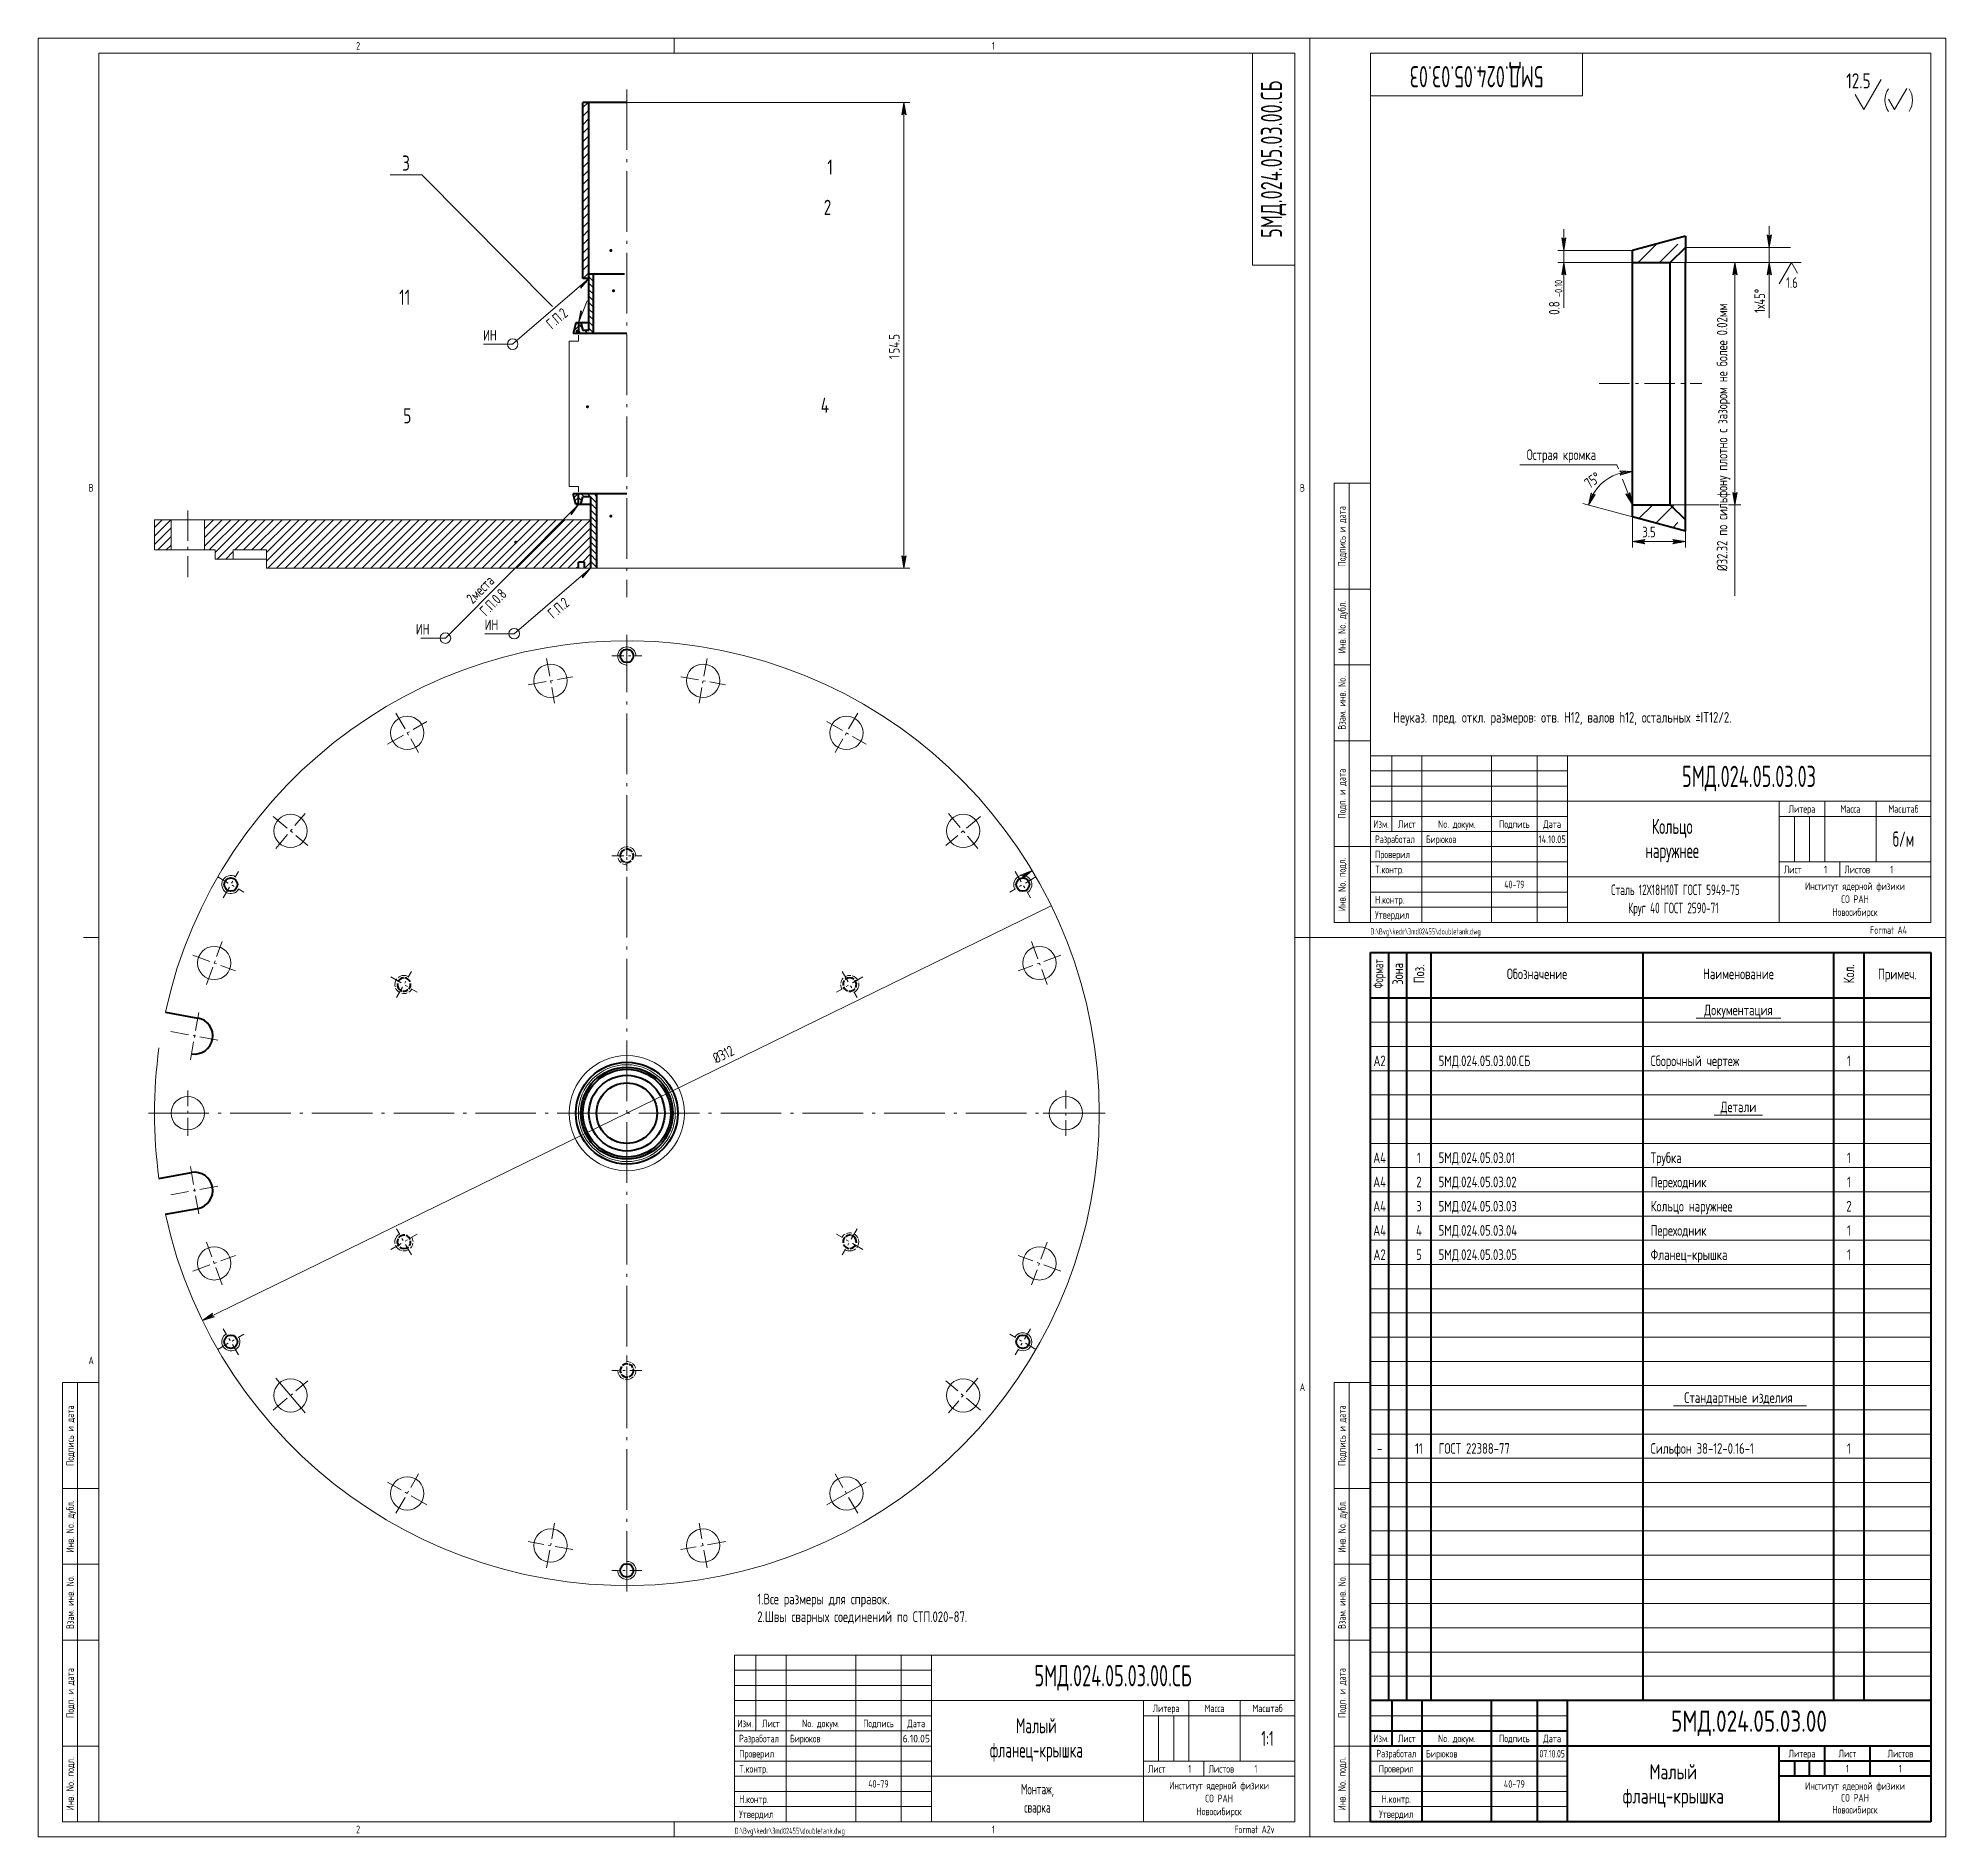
# Model space of a CAD drawing. Extents: x -414 to 4851, y -2165 to 1761.
# Drawn here: x 1534 to 2164, y 419 to 1013 of the extents above; entities that cross this region are included whole.
import ezdxf
from ezdxf.enums import TextEntityAlignment as Align

# ---------------------------------------------------------------- set-up
doc = ezdxf.new("R2010")
doc.units = 0
for name, pattern in [('S-P10', [15, 10, -2, 1, -2]), ('S-P20', [27, 20, -3, 1, -3]), ('S-P4', [7.8, 4, -1.5, 0.8, -1.5]), ('S-P6', [9.8, 6, -1.5, 0.8, -1.5])]:
    doc.linetypes.add(name, pattern=pattern)
for name, color, linetype, lineweight in [('1', 9, 'CONTINUOUS', 20), ('2', 2, 'CONTINUOUS', 50), ('DIM', 4, 'CONTINUOUS', 20), ('HATCH', 5, 'CONTINUOUS', 20), ('TR', 3, 'CONTINUOUS', 20)]:
    doc.layers.add(name, color=color, linetype=linetype, lineweight=lineweight)
doc.styles.add('SIMPLEX', font='simplex.shx', dxfattribs={"width": 0.7})
pattern_1 = [(45, (-325.5419752139903, 8.408928977733694), (-1.414213562373095, 1.414213562373095), [])]
pattern_2 = [(135, (-325.5419752139903, 8.408928977733694), (-1.060660171779821, -1.060660171779821), [])]
pattern_3 = [(45, (-325.5419752139903, 8.408928977733694), (-0.7071067811865475, 0.7071067811865476), [])]
pattern_4 = [(225, (8313.457868258884, -5262.210706992575), (3.535533905932737, -3.535533905932738), [])]

msp = doc.modelspace()

# ---------------------------------------------------------------- texts
at = {"layer": '2', "style": 'SIMPLEX', "width": 0.7}
for s, p in [('54.5', (1818.768032898578, 909.1331593096653)), ('1', (1818.768032898578, 907.2664926429987))]:
    msp.add_text(s, height=3.5, rotation=90, dxfattribs=at).set_placement(p)
at = {"layer": 'DIM', "style": 'SIMPLEX', "width": 0.7}
for s, height, p in [('2', 2.5, (1639.289635571172, 1009.443801531379)), ('1', 2.5, (1849.289635571172, 1009.443801531379)), ('5МД.024.05.03.00.СБ', 3.5, (1996.789635571172, 673.7560392018383)), ('5МД.024.05.03.01', 3.5, (1996.789635571172, 641.7560392018383)), ('5МД.024.05.03.02', 3.5, (1996.789635571172, 633.7560392018383)), ('5МД.024.05.03.03', 3.5, (1996.789635571172, 625.7560392018383)), ('5МД.024.05.03.04', 3.5, (1996.789635571172, 617.7560392018383)), ('5МД.024.05.03.05', 3.5, (1996.789635571172, 609.7560392018383)), ('ГОСТ 22388-77', 3.5, (1996.789635571172, 545.7560392018383)), ('2', 2.5, (1639.289635571172, 420.4438015313794)), ('1', 2.5, (1849.289635571172, 420.4438015313794))]:
    msp.add_text(s, height=height, dxfattribs=at).set_placement(p)
msp.add_text('12.5', height=5, dxfattribs=at).set_placement((2139.439635571171, 996.6438015313795), align=Align.RIGHT)
for s, height, p in [('3', 5, (1655.77309399157, 969.4897100649882)), ('1', 5, (1795.828869828969, 968.1599753836183)), ('2', 5, (1794.968034389875, 954.8663185662188)), ('11', 5, (1655.342676272022, 925.1894350875277)), ('5', 5, (1656.203511711117, 886.0503565612418)), ('4', 5, (1794.107198950781, 889.491154195358)), ('1', 3.5, (2132.289635571172, 673.7560392018383)), ('A4', 3.5, (1977.289635571172, 641.7560392018383)), ('1', 3.5, (1990.289635571172, 641.7560392018383)), ('1', 3.5, (2132.289635571172, 641.7560392018383)), ('A4', 3.5, (1977.289635571172, 633.7560392018383)), ('2', 3.5, (1990.289635571172, 633.7560392018383)), ('1', 3.5, (2132.289635571172, 633.7560392018383)), ('A4', 3.5, (1977.289635571172, 625.7560392018383)), ('3', 3.5, (1990.289635571172, 625.7560392018383)), ('2', 3.5, (2132.289635571172, 625.7560392018383)), ('A4', 3.5, (1977.289635571172, 617.7560392018383)), ('4', 3.5, (1990.289635571172, 617.7560392018383)), ('1', 3.5, (2132.289635571172, 617.7560392018383)), ('A2', 3.5, (1977.289635571172, 609.7560392018383)), ('5', 3.5, (1990.289635571172, 609.7560392018383)), ('1', 3.5, (2132.289635571172, 609.7560392018383)), ('11', 3.5, (1990.289635571172, 545.7560392018383)), ('1', 3.5, (2132.289635571172, 545.7560392018383)), ('-', 3.5, (1977.289635571172, 545.7560392018383))]:
    msp.add_text(s, height=height, dxfattribs=at).set_placement(p, align=Align.CENTER)
msp.add_text('-0.10', height=2.4745, rotation=90, dxfattribs=at).set_placement((2035.154900222638, 927.734651852963), align=Align.TOP_LEFT)
msp.add_text('1.6', height=3.5, rotation=359.9999999999973, dxfattribs=at).set_placement((2111.519821267983, 930.7564351862957))
for s, height, p in [('B', 2.5, (1551.789635571172, 864.7438015313794)), ('B', 2.5, (1951.789635571172, 864.7438015313794)), ('A', 2.5, (1551.789635571172, 576.5572461056754)), ('A', 2.5, (1951.789635571172, 567.7438015313794)), ('5МД.024.05.03.00', 7, (2099.289635571172, 456.7438015313794)), ('1', 2.5, (2131.789635571172, 441.7438015313794)), ('1', 2.5, (2149.289635571172, 441.7438015313794))]:
    msp.add_text(s, height=height, dxfattribs=at).set_placement(p, align=Align.MIDDLE)
for s, height, rotation, p in [('Подпись и дата', 2.5, 90, (1966.089635571172, 848.7438015313794)), ('Инв. No. дубл.', 2.5, 90, (1966.089635571172, 818.7438015313794)), ('Взам. инв. No.', 2.5, 90, (1966.089635571172, 793.7438015313794)), ('Подп. и дата', 2.5, 90, (1966.089635571172, 763.7438015313794)), ('Инв. No. подл.', 2.5, 90, (1966.089635571172, 733.7438015313794)), ('%%c312', 3.5, 26.02934444074997, (1761.317445654336, 676.0737489926353)), ('Подпись и дата', 2.5, 90, (1546.089635571172, 551.7438015313795)), ('Инв. No. дубл.', 2.5, 90, (1546.089635571172, 521.7438015313795)), ('Взам. инв. No.', 2.5, 90, (1546.089635571172, 496.7438015313795)), ('Подп. и дата', 2.5, 90, (1546.089635571172, 466.7438015313794)), ('Инв. No. подл.', 2.5, 90, (1546.089635571172, 436.7438015313794))]:
    msp.add_text(s, height=height, rotation=rotation, dxfattribs=at).set_placement(p, align=Align.CENTER)
at = {"layer": 'DIM', "style": 'SIMPLEX', "width": 0.542769230769266}
msp.add_text('07.10.05', height=2.5, dxfattribs=at).set_placement((2030.089635571171, 445.4438015313794), (2038.489635571172, 445.4438015313794), align=Align.FIT)
at = {"layer": 'DIM', "char_height": 3.5, "attachment_point": 5, "style": 'SIMPLEX'}
for s, insert, rotation in [('\\A1;1х45°', (2102.825825103218, 926.4981018529625), 90), ('\\A1;0.8', (2034.979900222638, 924.1179851862964), 90), ('\\fSimplex|b0|i0|c204|p2;%%c32.32 по сильфону плотно с зазором не более 0.02мм', (2090.887682953019, 881.429079322804), 90), ('\\A1;75°', (2047.640976989453, 867.2759179138639), 36.751389969833134)]:
    msp.add_mtext(s, dxfattribs=dict(at, insert=insert, rotation=rotation))
at = {"layer": 'DIM', "insert": (2066.245411210096, 850.1515808861109), "char_height": 3.5, "attachment_point": 5, "style": 'SIMPLEX'}
msp.add_mtext('\\A1;3.5', dxfattribs=at)
at = {"layer": 'TR', "style": 'SIMPLEX', "width": 0.7}
for s, height, rotation, p in [('Г.П.2', 3.5, 40.65848003241388, (1706.741427271389, 919.3541493437012)), ('2места', 3.5, 45.12471646040672, (1681.515628258599, 829.939926541018)), ('Г.П.0.8', 3.5, 45.12471646040672, (1685.767493898014, 825.7065309081527)), ('Г.П.2', 3.5, 40.65848003241388, (1707.241427271389, 823.7331859165868)), ('Подпись и дата', 2.5, 90, (1966.089635571171, 551.7438015313794)), ('Инв. No. дубл.', 2.5, 90, (1966.089635571171, 521.7438015313794)), ('Взам. инв. No.', 2.5, 90, (1966.089635571171, 496.7438015313794)), ('Подп. и дата', 2.5, 90, (1966.089635571171, 466.7438015313794)), ('Инв. No. подл.', 2.5, 90, (1966.089635571171, 436.7438015313794))]:
    msp.add_text(s, height=height, rotation=rotation, dxfattribs=at).set_placement(p, align=Align.CENTER)
for p in [(1685.735262138466, 913.3599297476426), (1663.528250677176, 816.2822398522298), (1686.235262138465, 817.7389663205281)]:
    msp.add_text('ИН', height=3.5, dxfattribs=at).set_placement(p, align=Align.RIGHT)
for s, height, p in [('Острая кромка', 3.5, (2025.870306329153, 873.9351494772218)), ('Сборочный чертеж', 3.5, (2066.789635571172, 673.7560392018383)), ('Трубка', 3.5, (2066.789635571172, 641.7560392018383)), ('Переходник', 3.5, (2066.789635571172, 633.7560392018383)), ('Кольцо наружнее', 3.5, (2066.789635571172, 625.7560392018383)), ('Переходник', 3.5, (2066.789635571172, 617.7560392018383)), ('Фланец-крышка', 3.5, (2066.789635571172, 609.7560392018383)), ('Сильфон 38-12-0.16-1', 3.5, (2066.789635571172, 545.7560392018383)), ('Бирюков', 2.5, (1992.589635571171, 445.4438015313794))]:
    msp.add_text(s, height=height, dxfattribs=at).set_placement(p)
at = {"layer": 'TR', "style": 'SIMPLEX'}
for s, height, width, p in [('Формат', 3.36, 0.6, (1977.289635571172, 704.2338015313794)), ('Зона', 3.5, 0.7, (1983.289635571172, 704.2338015313794)), ('Поз.', 3.5, 0.7, (1990.289635571172, 704.2338015313794)), ('Кол.', 3.5, 0.7, (2132.289635571172, 704.2338015313794))]:
    msp.add_text(s, height=height, rotation=90, dxfattribs=dict(at, width=width)).set_placement(p, align=Align.MIDDLE)
at = {"layer": 'TR', "style": 'SIMPLEX', "width": 0.7}
for s, height, p in [('Обозначение', 3.5, (2029.289635571172, 704.2338015313794)), ('Наименование', 3.5, (2095.789635571172, 704.2338015313794)), ('Примеч.', 3.5, (2148.289635571172, 703.7035557846875)), ('Литера', 2.5, (2116.789635571172, 446.3970228802777)), ('Лист', 2.5, (2131.789635571172, 446.7438015313794)), ('Листов', 2.5, (2149.289635571172, 446.7438015313794))]:
    msp.add_text(s, height=height, dxfattribs=at).set_placement(p, align=Align.MIDDLE)
at = {"layer": 'TR', "style": 'SIMPLEX'}
for s, height, width, p in [('Документация', 3.5, 0.7, (2095.789635571172, 690.5560392018383)), ('А2', 3.5, 0.7, (1977.289635571172, 673.7560392018383)), ('Детали', 3.5, 0.7, (2095.789635571172, 658.5560392018383)), ('Стандартные изделия', 3.5, 0.7, (2095.789635571172, 562.5560392018383)), ('Изм.', 2.5, 0.7, (1977.789635571172, 450.4938015313794)), ('Разработал', 2.5, 0.6, (1982.789635571172, 445.4938015313794)), ('Лист', 2.5, 0.7, (1986.289635571172, 450.4938015313794)), ('No. докум.', 2.5, 0.7, (2002.789635571172, 450.4938015313794)), ('Подпись', 2.5, 0.7, (2021.789635571172, 450.4938015313794)), ('Дата', 2.5, 0.7, (2034.289635571172, 450.4938015313794)), ('Проверил', 2.5, 0.7, (1982.789635571172, 440.4938015313794)), ('Малый', 5, 0.7, (2074.289635571172, 438.2438015313794)), ('40-79', 2.5, 0.7, (2021.789635571172, 435.4438015313794)), ('фланц-крышка', 5, 0.7, (2074.289635571172, 430.2438015313794)), ('Институт ядерной физики', 2.5, 0.7, (2134.308428198719, 434.8072280561032)), ('Н.контр.', 2.5, 0.7, (1982.789635571172, 430.4938015313794)), ('Новосибирск', 2.5, 0.7, (2134.308428198719, 426.9500851989606)), ('СО РАН', 2.5, 0.7, (2134.308428198719, 430.8786566275319)), ('Утвердил', 2.5, 0.7, (1982.789635571172, 425.4938015313794))]:
    msp.add_text(s, height=height, dxfattribs=dict(at, width=width)).set_placement(p, align=Align.CENTER)
at = {"layer": 'TR', "char_height": 3.5, "width": 170, "attachment_point": 7, "style": 'SIMPLEX'}
for s, insert in [('\\A1;Неуказ. пред. откл. размеров: отв. H12, валов h12, остальных ±IT12/2.', (1981.789635571172, 786.2438015313794)), ('\\A1;1.Все размеры для справок.\\P2.Швы сварных соединений по СТП.020-87.', (1771.789635571172, 489.2438015313795))]:
    msp.add_mtext(s, dxfattribs=dict(at, insert=insert))

# ---------------------------------------------------------------- blocks, each defined once
blk = doc.blocks.new('LEADR')
at = {"layer": 'DIM'}
for p, q in [((-1.170416226631389, 0.2000000000000028), (0, 0)), ((-0.9997944300187243, -0.0002412563466975826), (-1.170416226631389, 0.2000000000000028)), ((0, 0), (-1.170416226631389, -0.1999999999999886)), ((-0.4381870021173455, 0.07487712356459042), (-1.063684681848329, 0.07474016190496968)), ((0, 0), (-1, 0)), ((-1.170416226631389, -0.1999999999999886), (-0.9997944300187243, -0.0002412563466975826)), ((-0.4396274744967172, -0.07512327059271229), (-1.063870801763059, -0.07525989858129378))]:
    blk.add_line(p, q, dxfattribs=at)
blk = doc.blocks.new('SVLEADR')
at = {"layer": 'DIM'}
for p, q in [((-1.170621796612664, -0.199758743653291), (-1, 0)), ((0, 0), (-1.170621796612664, -0.199758743653291)), ((-0.3755462257252447, -0.07510924514504325), (-1.064076371744335, -0.0750186422345962))]:
    blk.add_line(p, q, dxfattribs=at)
blk = doc.blocks.new('SHTAMP1')
at = {"layer": 'DIM', "color": 2}
for p, q in [((-185, 55), (0, 55)), ((-185, 55), (-185, 0)), ((-178, 55), (-178, 29.99999999999999)), ((-168, 55), (-168, 0)), ((-145, 55), (-145, 0)), ((-130, 55), (-130, 0)), ((-120, 55), (-120, 0)), ((-120, 40), (0, 40)), ((-49.99999999999997, 40), (-50, 0)), ((-34.99999999999997, 40), (-34.99999999999997, 20)), ((-17.99999999999997, 40), (-17.99999999999997, 20.00000000000001)), ((-185, 35), (-120, 35)), ((-49.99999999999997, 35), (0, 35)), ((-185, 30), (-120, 30)), ((-50, 20), (0, 20)), ((-29.99999999999994, 20.00000000000001), (-29.99999999999997, 15)), ((-120, 15), (0, 15))]:
    blk.add_line(p, q, dxfattribs=at)
at = {"layer": 'DIM'}
for p, q in [((-185, 50), (-120, 50)), ((-185, 45), (-120, 45)), ((-185, 40), (-120, 40)), ((-44.99999999999997, 35), (-44.99999999999997, 20)), ((-39.99999999999997, 35), (-39.99999999999997, 20)), ((-185, 25), (-120, 25)), ((-185, 20), (-120, 20)), ((-185, 15), (-120, 15)), ((-185, 10), (-120, 10)), ((-185, 5), (-120, 5))]:
    blk.add_line(p, q, dxfattribs=at)
at = {"layer": 'DIM', "style": 'SIMPLEX', "width": 0.6}
blk.add_text('1', height=2.5, dxfattribs=at).set_placement((-35.17607202795625, 16.2))
at = {"layer": 'DIM', "style": 'SIMPLEX', "width": 0.6, "flags": 8}
blk.add_attdef('ОБОЗНАЧЕНИЕ2', text='', height=7, dxfattribs=at).set_placement((-117, 60), align=Align.MIDDLE)
at = {"layer": 'DIM', "style": 'SIMPLEX', "width": 0.6}
for tag, height, p in [('ОБОЗНАЧЕНИЕ', 7, (-60, 47.5)), ('МАСШТАБ', 5, (-9, 27.5))]:
    blk.add_attdef(tag, text='', height=height, dxfattribs=at).set_placement(p, align=Align.MIDDLE)
at = {"layer": 'DIM', "style": 'SIMPLEX', "width": 0.9108433734939759}
blk.add_attdef('ДАТА', text='', height=2.5, dxfattribs=at).set_placement((-129.5, 26.2), (-120.5, 26.2), align=Align.FIT)
at = {"layer": 'DIM', "style": 'SIMPLEX', "width": 0.6}
blk.add_attdef('ТЕЛЕФОН', text='', height=2.5, dxfattribs=at).set_placement((-137.5, 12.5), align=Align.MIDDLE_CENTER)
for tag, p in [('ЛИСТОВ', (-13.325, 16.2)), ('FORMAT', (-20, -3.8))]:
    blk.add_attdef(tag, p, '', height=2.5, dxfattribs=at)
at = {"layer": 'TR', "style": 'SIMPLEX', "width": 0.7}
for s, p in [('Литера', (-42.49999999999997, 36.2)), ('Масса', (-26.49999999999997, 36.2)), ('Масштаб', (-9, 36.2)), ('Изм.', (-181.5, 31.2)), ('Лист', (-173, 31.2)), ('No. докум.', (-156.5, 31.2)), ('Подпись', (-137.5, 31.2)), ('Дата', (-125, 31.2)), ('Институт ядерной физики', (-25, 10.70243239950646)), ('СО РАН', (-25, 6.416718113792172)), ('Новосибирск', (-25, 2.131003828077887))]:
    blk.add_text(s, height=2.5, dxfattribs=at).set_placement(p, align=Align.CENTER)
at = {"layer": 'TR', "style": 'SIMPLEX'}
for s, width, p in [('Разработал', 0.6, (-183.5, 26.2)), ('Проверил', 0.7, (-183.5, 21.2)), ('T.контр.', 0.7, (-183.5, 16.2)), ('Лист', 0.7, (-48.5, 16.2)), ('Листов', 0.7, (-28.49999999999997, 16.2)), ('Н.контр.', 0.7, (-183.5, 6.200000000000001)), ('Утвердил', 0.7, (-183.5, 1.200000000000001))]:
    blk.add_text(s, height=2.5, dxfattribs=dict(at, width=width)).set_placement(p)
at = {"layer": 'TR', "style": 'SIMPLEX', "width": 0.6}
for tag, height, p in [('НАИМЕНОВАНИЕ', 5, (-85.34568711718521, 29.20002082529924)), ('НАИМЕНОВАНИЕ2', 5, (-85.34568711718521, 21.20002082529924)), ('СОРТАМЕНТ', 3.5, (-85, 3)), ('МАТЕРИАЛ', 3.5, (-85, 9))]:
    blk.add_attdef(tag, text='', height=height, dxfattribs=at).set_placement(p, align=Align.CENTER)
for tag, p, height in [('РАЗРАБОТАЛ', (-166.7, 26.2), 2.5), ('ПРОВЕРИЛ', (-166.7, 21.2), 2.5), ('НОРМОКОНТРОЛЬ', (-166.7, 6.199999999999998), 2.5), ('УТВЕРДИЛ', (-166.7, 1.199999999999999), 2.5), ('ФАЙЛ', (-185, -4), 2)]:
    blk.add_attdef(tag, p, '', height=height, dxfattribs=at)

# ---------------------------------------------------------------- hatches: boundary and pattern name
at = {"layer": 'HATCH'}
h = msp.add_hatch(dxfattribs=at)
h.set_pattern_fill('U', color=256, scale=2, angle=45, style=0, pattern_type=0)
h.set_pattern_definition(pattern_1)
h.paths.add_polyline_path([(1714.197766642065, 933.8488369945867), (1716.197766642066, 933.8488369945868), (1716.197766642066, 992.034538626965), (1714.197766642066, 992.034538626965)])
h = msp.add_hatch(dxfattribs=at)
h.set_pattern_fill('U', color=256, scale=5, angle=225, style=0, pattern_type=0)
h.set_pattern_definition(pattern_4)
h.paths.add_polyline_path([(2060.766207469486, 943.1564351862962), (2060.766207469486, 939.1564351862976), (2075.766207469486, 939.1564351862976), (2075.766207469486, 947.1756730727602)])
h = msp.add_hatch(dxfattribs=at)
h.set_pattern_fill('U', color=256, scale=1.5, angle=135, style=0, pattern_type=0)
h.set_pattern_definition(pattern_2)
h.paths.add_polyline_path([(1716.197766642065, 916.7278735674722), (1714.167639623143, 916.7278735674723), (1713.497766642065, 919.2278735674723), (1712.697766642065, 919.2278735674724), (1712.697766642066, 915.7278735674723), (1717.697766642065, 915.7278735674723), (1717.697766642065, 935.3488369945867), (1716.197766642065, 935.3488369945867)])
h = msp.add_hatch(dxfattribs=at)
h.set_pattern_fill('U', color=256, angle=45, style=0, pattern_type=0)
h.set_pattern_definition(pattern_3)
h.paths.add_polyline_path([(1712.697766642065, 919.2278735674723), (1711.897766642065, 919.2278735674723), (1710.959944468557, 915.7278735674723), (1712.697766642065, 915.7278735674723)])
h = msp.add_hatch(dxfattribs=at)
h.set_pattern_fill('U', color=256, angle=45, style=0, pattern_type=0)
h.set_pattern_definition(pattern_3)
h.paths.add_polyline_path([(1712.697766642066, 862.7278735674722), (1710.959944468557, 862.7278735674724), (1711.897766642065, 859.2278735674724), (1712.697766642065, 859.2278735674723)])
h = msp.add_hatch(dxfattribs=at)
h.set_pattern_fill('U', color=256, scale=1.5, angle=135, style=0, pattern_type=0)
h.set_pattern_definition(pattern_2)
h.paths.add_polyline_path([(1718.697766642065, 861.7278735674723), (1718.697766642065, 862.7278735674723), (1712.697766642066, 862.7278735674723), (1712.697766642065, 859.2278735674723), (1713.497766642065, 859.2278735674723), (1714.167639623143, 861.7278735674723), (1716.697766642065, 861.7278735674723), (1716.697766642065, 838.2278735674721), (1718.697766642065, 838.2278735674722)])
h = msp.add_hatch(dxfattribs=at)
h.set_pattern_fill('U', color=256, scale=5, angle=225, style=0, pattern_type=0)
h.set_pattern_definition(pattern_4)
h.paths.add_polyline_path([(2060.766207469486, 859.1564351862951), (2060.766207469486, 855.1564351862967), (2075.766207469486, 851.1371972998281), (2075.766207469486, 859.1564351862953)])
h = msp.add_hatch(dxfattribs=at)
h.set_pattern_fill('U', color=256, scale=2, angle=45, style=0, pattern_type=0)
h.set_pattern_definition(pattern_1)
h.paths.add_polyline_path([(1572.697766642065, 844.2278735674721), (1578.197766642065, 844.2278735674722), (1578.197766642065, 854.2278735674722), (1572.697766642065, 854.2278735674722)])
h = msp.add_hatch(dxfattribs=at)
h.set_pattern_fill('U', color=256, scale=2, angle=45, style=0, pattern_type=0)
h.set_pattern_definition(pattern_1)
h.paths.add_polyline_path([(1712.697766642065, 838.2278735674722), (1712.697766642065, 840.2278735674722), (1714.697766642065, 840.2278735674722), (1714.697766642065, 838.2278735674722), (1716.697766642065, 838.2278735674722), (1716.697766642065, 854.2278735674723), (1589.197766642065, 854.2278735674722), (1589.197766642065, 844.2278735674721), (1592.697766642065, 844.2278735674722), (1592.697766642065, 841.2278735674722), (1598.697766642065, 841.2278735674722), (1598.697766642065, 844.2278735674722), (1609.697766642065, 844.2278735674722), (1609.697766642065, 838.2278735674722)])

# ---------------------------------------------------------------- linework, layer by layer
at = {"layer": '1', "linetype": 'S-P20'}
for p, q in [((1728.697766642066, 996.3312713247502), (1728.697766642066, 828.6524357498859)), ((1728.697766642066, 500.2278735674722), (1728.697766642066, 816.2278735674722)), ((1570.697766642066, 658.2278735674722), (1886.697766642066, 658.2278735674722))]:
    msp.add_line(p, q, dxfattribs=at)
at = {"layer": '1'}
for p, q in [((1712.697766642065, 915.1141962620601), (1712.697766642065, 913.2278735674722)), ((1709.697766642065, 865.2278735674723), (1709.697766642065, 913.2278735674723)), ((1712.697766642065, 913.2278735674722), (1709.697766642065, 913.2278735674723)), ((1712.697766642066, 865.2278735674723), (1709.697766642065, 865.2278735674723)), ((1712.697766642066, 863.4183813333319), (1712.697766642066, 865.2278735674724)), ((1716.697766642065, 854.2278735674723), (1572.697766642065, 854.2278735674722)), ((1572.697766642065, 854.2278735674722), (1572.697766642065, 844.2278735674722)), ((1578.197766642065, 854.2278735674722), (1578.197766642065, 844.2278735674722)), ((1589.197766642065, 844.2278735674722), (1589.197766642065, 854.2278735674722)), ((1592.697766642065, 844.2278735674722), (1572.697766642065, 844.2278735674722)), ((1592.697766642065, 844.2278735674722), (1592.697766642065, 841.2278735674722)), ((1598.697766642065, 844.2278735674722), (1598.697766642065, 841.2278735674722)), ((1609.697766642065, 844.2278735674722), (1598.697766642065, 844.2278735674722)), ((1609.697766642065, 844.2278735674722), (1609.697766642065, 838.2278735674722)), ((1592.697766642065, 843.2278735674722), (1592.697766642065, 841.2278735674722)), ((1609.697766642065, 841.2278735674722), (1592.697766642065, 841.2278735674722)), ((1609.697766642065, 841.2278735674722), (1592.697766642065, 841.2278735674722)), ((1728.697766642066, 838.2278735674722), (1609.697766642065, 838.2278735674722)), ((1974.289635571172, 688.2560392018383), (2159.289635571172, 688.2560392018383)), ((1974.289635571172, 680.2560392018383), (2159.289635571172, 680.2560392018383)), ((1974.289635571172, 672.2560392018383), (2159.289635571172, 672.2560392018383)), ((1974.289635571172, 664.2560392018383), (2159.289635571172, 664.2560392018383)), ((1974.289635571172, 656.2560392018383), (2159.289635571172, 656.2560392018383)), ((1974.289635571172, 648.2560392018383), (2159.289635571172, 648.2560392018383)), ((1974.289635571172, 640.2560392018383), (2159.289635571172, 640.2560392018383)), ((1974.289635571172, 632.2560392018383), (2159.289635571172, 632.2560392018383)), ((1974.289635571172, 624.2560392018383), (2159.289635571172, 624.2560392018383)), ((1974.289635571172, 616.2560392018383), (2159.289635571172, 616.2560392018383)), ((1974.289635571172, 608.2560392018383), (2159.289635571172, 608.2560392018383)), ((1974.289635571172, 600.2560392018383), (2159.289635571172, 600.2560392018383)), ((1974.289635571172, 592.2560392018383), (2159.289635571172, 592.2560392018383)), ((1974.289635571172, 584.2560392018383), (2159.289635571172, 584.2560392018383)), ((1974.289635571172, 576.2560392018383), (2159.289635571172, 576.2560392018383)), ((1622.442229462463, 559.2783368395317), (1612.800415317165, 570.7690034863163)), ((1974.289635571172, 568.2560392018383), (2159.289635571172, 568.2560392018383)), ((1974.289635571172, 560.2560392018383), (2159.289635571172, 560.2560392018383)), ((1974.289635571172, 552.2560392018383), (2159.289635571172, 552.2560392018383)), ((1974.289635571172, 544.2560392018383), (2159.289635571172, 544.2560392018383)), ((1807.692957170449, 536.4041900187285), (1794.702576113682, 528.9041900187285)), ((1974.289635571172, 536.2560392018383), (2159.289635571172, 536.2560392018383)), ((1974.289635571172, 528.2560392018383), (2159.289635571172, 528.2560392018383)), ((1974.289635571172, 520.2560392018383), (2159.289635571172, 520.2560392018383)), ((1974.289635571172, 512.2560392018383), (2159.289635571172, 512.2560392018383)), ((1974.289635571172, 504.2560392018384), (2159.289635571172, 504.2560392018384)), ((1974.289635571172, 496.2560392018383), (2159.289635571172, 496.2560392018383)), ((1974.289635571172, 488.2560392018383), (2159.289635571172, 488.2560392018383)), ((1974.289635571172, 480.2560392018383), (2159.289635571172, 480.2560392018383)), ((1974.289635571172, 472.2560392018383), (2159.289635571172, 472.2560392018383)), ((2039.289635571172, 459.2438015313794), (1974.289635571172, 459.2438015313794)), ((2039.289635571172, 444.2438015313794), (1974.289635571172, 444.2438015313794)), ((1974.289635571172, 439.2438015313794), (2039.289635571172, 439.2438015313794)), ((2039.289635571172, 434.2438015313794), (1974.289635571172, 434.2438015313794)), ((1974.289635571172, 429.2438015313794), (2039.289635571172, 429.2438015313794))]:
    msp.add_line(p, q, dxfattribs=at)
at = {"layer": '1', "linetype": 'S-P10'}
for p, q in [((2049.823836270677, 899.1564351862953), (2083.654009310922, 899.1564351862953)), ((1583.697766642065, 857.2278735674722), (1583.697766642065, 835.2278735674722))]:
    msp.add_line(p, q, dxfattribs=at)
at = {"layer": '1', "linetype": 'S-P6'}
for p, q in [((1702.216419547859, 808.4110559018343), (1704.821142212863, 793.6389396066513)), ((1755.179113736273, 808.4110559018341), (1752.574391071268, 793.6389396066511)), ((1696.132722732769, 799.7226364217406), (1710.904839027952, 802.3273590867445)), ((1746.490694256179, 802.3273590867443), (1761.262810551362, 799.7226364217404)), ((1649.702576113682, 780.0515571162159), (1662.692957170449, 787.5515571162159)), ((1652.447766642066, 790.2967476445995), (1659.947766642066, 777.3063665878328)), ((1794.702576113683, 787.5515571162157), (1807.692957170449, 780.0515571162157)), ((1804.947766642066, 790.2967476445992), (1797.447766642066, 777.3063665878326)), ((1611.875989066421, 756.2529840446698), (1623.366655713206, 746.6111698993717)), ((1612.800415317165, 745.6867436486283), (1622.442229462463, 757.177410295413)), ((1845.51954421771, 756.2529840446696), (1834.028877570925, 746.6111698993716)), ((1834.953303821668, 757.1774102954128), (1844.595117966967, 745.6867436486282)), ((1589.877185553167, 700.7730996938002), (1595.007487703052, 714.8684890055888)), ((1862.38804558108, 714.8684890055886), (1867.518347730965, 700.7730996937998)), ((1585.394641972214, 710.385945424637), (1599.490031284003, 705.2556432747521)), ((1872.000891311917, 710.3859454246369), (1857.905502000128, 705.2556432747517)), ((1584.554084526252, 675.8749458153251), (1587.369115840081, 691.6253616416504)), ((1578.086392270004, 685.1576693854026), (1593.836808096329, 682.342638071573)), ((1583.697766642066, 650.7278735674722), (1583.697766642066, 665.7278735674722)), ((1873.697766642066, 665.7278735674722), (1873.697766642066, 650.7278735674722)), ((1881.197766642066, 658.2278735674722), (1866.197766642066, 658.2278735674722)), ((1584.554084526252, 640.5808013196194), (1587.369115840081, 624.8303854932941)), ((1578.086392270004, 631.2980777495418), (1593.836808096329, 634.1131090633716)), ((1585.394641972214, 606.0698017103077), (1599.490031284003, 611.2001038601927)), ((1595.007487703051, 601.5872581293559), (1589.877185553166, 615.6826474411446)), ((1872.000891311917, 606.0698017103076), (1857.905502000128, 611.2001038601926)), ((1867.518347730964, 615.6826474411445), (1862.38804558108, 601.5872581293559)), ((1611.875989066421, 560.2027630902749), (1623.366655713206, 569.8445772355728)), ((1845.51954421771, 560.2027630902749), (1834.028877570925, 569.844577235573)), ((1844.595117966966, 570.7690034863164), (1834.953303821668, 559.2783368395317)), ((1662.692957170449, 528.9041900187287), (1649.702576113682, 536.4041900187287)), ((1652.447766642065, 526.1589994903452), (1659.947766642065, 539.1493805471118)), ((1804.947766642066, 526.158999490345), (1797.447766642066, 539.1493805471116)), ((1710.904839027952, 514.1283880482001), (1696.132722732769, 516.733110713204)), ((1702.216419547859, 508.0446912331101), (1704.821142212863, 522.8168075282933)), ((1761.262810551362, 516.733110713204), (1746.490694256179, 514.1283880482001)), ((1755.179113736273, 508.0446912331101), (1752.574391071269, 522.8168075282933))]:
    msp.add_line(p, q, dxfattribs=at)
at = {"layer": '1', "linetype": 'S-P4'}
for p, q in [((1723.697766642066, 809.2278735674722), (1733.697766642066, 809.2278735674722)), ((1728.697766642066, 748.2278735674722), (1728.697766642066, 738.2278735674722)), ((1595.427930670615, 729.39774654855), (1600.427930670615, 738.0580005863944)), ((1723.697766642066, 743.2278735674722), (1733.697766642066, 743.2278735674722)), ((1856.967602613516, 738.0580005863942), (1861.967602613516, 729.39774654855)), ((1593.597803651693, 736.2278735674722), (1602.258057689537, 731.2278735674722)), ((1863.797729632438, 736.227873567472), (1855.137475594594, 731.2278735674722)), ((1650.755480301466, 703.2278735674722), (1659.415734339311, 698.2278735674722)), ((1652.585607320388, 696.39774654855), (1657.585607320388, 705.0580005863944)), ((1806.640052982665, 703.2278735674722), (1797.97979894482, 698.2278735674722)), ((1799.809925963743, 705.0580005863944), (1804.809925963743, 696.39774654855)), ((1650.755480301466, 613.2278735674724), (1659.415734339311, 618.2278735674724)), ((1657.585607320388, 611.3977465485502), (1652.585607320388, 620.0580005863947)), ((1806.640052982665, 613.2278735674724), (1797.97979894482, 618.2278735674724)), ((1804.809925963743, 620.0580005863947), (1799.809925963743, 611.3977465485502)), ((1600.427930670615, 578.39774654855), (1595.427930670615, 587.0580005863944)), ((1861.967602613516, 587.0580005863942), (1856.967602613516, 578.3977465485498)), ((1593.597803651693, 580.2278735674722), (1602.258057689538, 585.2278735674722)), ((1863.797729632438, 580.227873567472), (1855.137475594594, 585.227873567472)), ((1728.697766642066, 568.2278735674724), (1728.697766642066, 578.2278735674724)), ((1733.697766642066, 573.2278735674724), (1723.697766642066, 573.2278735674724)), ((1733.697766642066, 507.2278735674722), (1723.697766642066, 507.2278735674722))]:
    msp.add_line(p, q, dxfattribs=at)
at = {"layer": '1'}
for centre, radius in [((1703.518780880361, 801.0249977542426), 5.5), ((1753.876752403771, 801.0249977542423), 5.5), ((1656.197766642066, 783.8015571162161), 5.5), ((1801.197766642066, 783.8015571162157), 5.5), ((1617.621322389814, 751.4320769720207), 5.5), ((1839.774210894317, 751.4320769720204), 5.5), ((1592.442336628109, 707.8207943496946), 5.5), ((1864.953196656023, 707.8207943496946), 5.5), ((1728.697766642066, 658.2278735674722), 19), ((1728.697766642066, 658.2278735674722), 16), ((1583.697766642065, 658.2278735674722), 5.5), ((1873.697766642066, 658.2278735674722), 5.5), ((1592.442336628108, 608.6349527852502), 5.5), ((1864.953196656022, 608.6349527852502), 5.5), ((1617.621322389813, 565.0236701629241), 5.5), ((1839.774210894317, 565.0236701629238), 5.5), ((1656.197766642066, 532.6541900187285), 5.5), ((1801.197766642066, 532.6541900187285), 5.5), ((1703.518780880361, 515.430749380702), 5.5), ((1753.876752403771, 515.430749380702), 5.5)]:
    msp.add_circle(centre, radius, dxfattribs=at)
for centre, radius, start, end in [((1728.697766642065, 658.2278735674722), 156, 192.3419999555776, 167.6580000444225), ((1728.697766642066, 809.2278735674722), 3, 0, 270), ((1728.697766642066, 743.2278735674722), 3, 142.8043689947154, 180.9278801793598), ((1728.697766642066, 743.2278735674722), 3, 80.97402290442209, 135.2108848071009), ((1728.697766642066, 743.2278735674722), 3, 0, 69.70014010616559), ((1728.697766642066, 743.2278735674722), 3, 195.648671453122, 231.9217792960792), ((1728.697766642066, 743.2278735674722), 3, 242.4718516613989, 270), ((1597.927930670615, 733.7278735674721), 3, 59.99999999999999, 329.9999999999999), ((1859.467602613516, 733.7278735674722), 3, 299.9999999999999, 210), ((1655.085607320388, 700.7278735674723), 3, 140.9740229044221, 195.2108848071009), ((1655.085607320388, 700.7278735674723), 3, 202.8043689947153, 240.9278801793598), ((1655.085607320388, 700.7278735674723), 3, 59.99999999999999, 129.7001401061656), ((1802.309925963743, 700.7278735674722), 3, 182.4718516613989, 210), ((1802.309925963743, 700.7278735674722), 3, 135.648671453122, 171.9217792960792), ((1802.309925963743, 700.7278735674722), 3, 82.8043689947153, 120.9278801793597), ((1802.309925963743, 700.7278735674722), 3, 20.97402290442204, 75.21088480710084), ((1802.309925963743, 700.7278735674722), 3, 299.9999999999999, 9.700140106165543), ((1655.085607320388, 700.7278735674723), 3, 255.648671453122, 291.9217792960792), ((1655.085607320388, 700.7278735674723), 3, 302.4718516613989, 329.9999999999999), ((1728.697766642065, 658.2278735674722), 156, 172.0664550523665, 187.9335449476335), ((1655.085607320388, 615.7278735674727), 3, 120, 189.7001401061655), ((1802.309925963743, 615.7278735674727), 3, 122.4718516613989, 150), ((1802.309925963743, 615.7278735674727), 3, 75.648671453122, 111.9217792960792), ((1802.309925963743, 615.7278735674727), 3, 22.80436899471535, 60.92788017935974), ((1655.085607320388, 615.7278735674727), 3, 200.9740229044221, 255.2108848071009), ((1655.085607320388, 615.7278735674727), 3, 262.8043689947153, 300.9278801793597), ((1655.085607320388, 615.7278735674727), 3, 315.648671453122, 351.9217792960792), ((1655.085607320388, 615.7278735674727), 3, 2.471851661398906, 29.99999999999996), ((1802.309925963743, 615.7278735674727), 3, 240, 309.7001401061656), ((1802.309925963743, 615.7278735674727), 3, 320.9740229044221, 15.21088480710087), ((1597.927930670615, 582.7278735674723), 3, 120, 29.99999999999996), ((1859.467602613516, 582.7278735674719), 3, 240, 150), ((1728.697766642066, 573.2278735674724), 3, 62.47185166139894, 90), ((1728.697766642066, 573.2278735674724), 3, 15.64867145312203, 51.92177929607922), ((1728.697766642066, 573.2278735674724), 3, 180, 249.7001401061656), ((1728.697766642066, 573.2278735674724), 3, 260.9740229044221, 315.2108848071009), ((1728.697766642066, 573.2278735674724), 3, 322.8043689947154, 0.9278801793597297), ((1728.697766642066, 507.2278735674722), 3, 180, 90)]:
    msp.add_arc(centre, radius, start, end, dxfattribs=at)
at = {"layer": '2'}
for p, q in [((1714.197766642065, 933.8488369945867), (1714.197766642065, 992.034538626965)), ((1728.697766642066, 992.034538626965), (1714.197766642065, 992.034538626965)), ((1716.197766642065, 916.7278735674723), (1716.197766642065, 992.034538626965)), ((2078.266207469486, 947.8455460538403), (2060.766207469486, 943.1564351862962)), ((2078.266207469486, 947.8455460538403), (2078.266207469486, 939.1564351862953)), ((2060.766207469486, 855.1564351862967), (2060.766207469486, 943.1564351862962)), ((2060.766207469486, 939.1564351862953), (2073.266207469486, 939.1564351862953)), ((2073.266207469486, 939.1564351862953), (2078.266207469486, 944.1564351862953)), ((2073.266207469486, 859.1564351862958), (2073.266207469486, 939.1564351862953)), ((2078.266207469486, 850.4673243187503), (2078.266207469486, 939.1564351862976)), ((1716.197766642066, 933.8488369945867), (1714.197766642065, 933.8488369945867)), ((1727.974767611854, 935.3488369945867), (1716.197766642066, 935.3488369945867)), ((1717.697766642065, 915.7278735674723), (1717.697766642065, 935.3488369945868)), ((1711.897766642065, 919.2278735674724), (1710.959944468557, 915.7278735674723)), ((1711.897766642065, 919.2278735674724), (1710.959944468557, 915.7278735674723)), ((1728.697766642066, 915.7278735674724), (1710.959944468557, 915.7278735674723)), ((1728.697766642066, 915.7278735674724), (1710.959944468557, 915.7278735674723)), ((1716.197766642065, 919.2278735674722), (1711.897766642065, 919.2278735674723)), ((1716.197766642065, 919.2278735674722), (1711.897766642065, 919.2278735674723)), ((1712.697766642065, 919.2278735674723), (1712.697766642065, 915.7278735674723)), ((1712.697766642065, 919.2278735674723), (1712.697766642065, 915.7278735674724)), ((1713.497766642065, 919.2278735674723), (1714.167639623143, 916.7278735674723)), ((1713.497766642065, 919.2278735674723), (1714.167639623143, 916.7278735674723)), ((1716.197766642065, 916.7278735674722), (1714.167639623143, 916.7278735674723)), ((1716.197766642065, 916.7278735674722), (1714.167639623143, 916.7278735674723)), ((1728.697766642066, 862.7278735674722), (1710.959944468557, 862.7278735674723)), ((1711.897766642065, 859.2278735674722), (1710.959944468557, 862.7278735674723)), ((1716.697766642065, 859.2278735674723), (1711.897766642065, 859.2278735674723)), ((1712.697766642065, 859.2278735674723), (1712.697766642066, 862.7278735674723)), ((1713.497766642065, 859.2278735674723), (1714.167639623143, 861.7278735674723)), ((1716.697766642065, 861.7278735674723), (1714.167639623143, 861.7278735674723)), ((1716.697766642065, 861.7278735674723), (1716.697766642065, 838.2278735674723)), ((1718.697766642065, 862.7278735674723), (1718.697766642065, 838.2278735674723)), ((1718.697766642065, 861.7278735674723), (1718.697766642065, 838.2278735674723)), ((2060.766207469486, 859.1564351862953), (2073.266207469487, 859.1564351862953)), ((2073.266207469486, 859.1564351862953), (2078.266207469486, 854.1564351862953)), ((2078.266207469486, 850.4673243187501), (2060.766207469486, 855.1564351862967)), ((1712.697766642065, 838.2278735674722), (1712.697766642065, 840.2278735674722)), ((1714.697766642065, 840.2278735674722), (1712.697766642065, 840.2278735674722)), ((1714.697766642065, 838.2278735674722), (1714.697766642065, 840.2278735674722)), ((1974.289635571172, 711.2438015313794), (2159.289635571172, 711.2438015313794)), ((1974.289635571172, 424.2438015313794), (1974.289635571172, 711.2438015313794)), ((1980.289635571172, 464.2438015313794), (1980.289635571172, 711.2438015313794)), ((1986.289635571172, 464.2438015313794), (1986.289635571172, 711.2438015313794)), ((1994.289635571172, 464.2438015313794), (1994.289635571172, 711.2438015313794)), ((2064.289635571172, 464.2438015313794), (2064.289635571172, 711.2438015313794)), ((2127.289635571172, 464.2438015313794), (2127.289635571172, 711.2438015313794)), ((2137.289635571172, 464.2438015313794), (2137.289635571172, 711.2438015313794)), ((2159.289635571172, 711.2438015313794), (2159.289635571172, 424.2438015313794)), ((2159.289635571172, 696.2560392018383), (1974.289635571172, 696.2560392018383)), ((1576.303058823914, 691.5723338123215), (1587.017694534656, 689.6564778578215)), ((1574.190870120934, 636.6960615812905), (1584.905505831676, 638.6119175357904)), ((1576.303058823914, 624.8834133226229), (1587.017694534656, 626.7992692771229)), ((2159.289635571172, 464.2438015313794), (1974.289635571172, 464.2438015313794)), ((1981.289635571172, 464.2438015313794), (1981.289635571172, 449.2438015313794)), ((1991.289635571172, 464.2438015313794), (1991.289635571172, 424.2438015313794)), ((2014.289635571172, 424.2438015313794), (2014.289635571172, 464.2438015313794)), ((2029.289635571172, 464.2438015313794), (2029.289635571172, 424.2438015313794)), ((2039.289635571172, 424.2438015313794), (2039.289635571172, 464.2438015313794)), ((1974.289635571172, 454.2438015313794), (2039.289635571172, 454.2438015313794)), ((2159.289635571172, 449.2438015313794), (1974.289635571172, 449.2438015313794)), ((2109.289635571172, 424.2438015313794), (2109.289635571172, 449.2438015313794)), ((2124.289635571172, 439.2438015313794), (2124.289635571172, 449.2438015313794)), ((2139.289635571172, 439.2438015313794), (2139.289635571172, 449.2438015313794)), ((2159.289635571172, 444.2438015313794), (2109.289635571172, 444.2438015313794)), ((2114.289635571172, 444.2438015313794), (2114.289635571172, 439.2438015313794)), ((2119.289635571172, 439.2438015313794), (2119.289635571172, 444.2438015313794)), ((2159.289635571172, 439.2438015313794), (2109.289635571172, 439.2438015313794)), ((2159.289635571172, 424.2438015313794), (1974.289635571172, 424.2438015313794))]:
    msp.add_line(p, q, dxfattribs=at)
for centre, radius in [((1728.697766642066, 809.2278735674722), 2.2), ((1597.927930670615, 733.7278735674721), 2.2), ((1859.467602613516, 733.7278735674722), 2.2), ((1728.697766642066, 658.2278735674722), 16.8), ((1728.697766642066, 658.2278735674722), 15.2), ((1728.697766642066, 658.2278735674722), 14.5), ((1728.697766642066, 658.2278735674722), 12.5), ((1728.697766642066, 658.2278735674722), 10), ((1597.927930670615, 582.7278735674723), 2.2), ((1859.467602613516, 582.7278735674719), 2.2), ((1728.697766642066, 507.2278735674722), 2.2)]:
    msp.add_circle(centre, radius, dxfattribs=at)
for centre, radius, start, end in [((1728.697766642066, 743.2278735674722), 2.2, 111.9841418551273, 188.3340393682328), ((1728.697766642066, 743.2278735674722), 2.2, 33.39316108162768, 97.94816671875097), ((1728.697766642066, 743.2278735674722), 2.2, 322.0999342693852, 22.99182616097717), ((1728.697766642066, 743.2278735674722), 2.2, 189.3141914092101, 193.6624055855062), ((1728.697766642066, 743.2278735674722), 2.2, 204.7235940688783, 250.0861392880353), ((1728.697766642066, 743.2278735674722), 2.2, 259.4558695736056, 298.8765169214416), ((1728.697766642066, 743.2278735674722), 2.2, 299.3285711300734, 309.191770928076), ((1655.085607320388, 700.7278735674723), 2.2, 171.9841418551273, 248.3340393682328), ((1655.085607320388, 700.7278735674723), 2.2, 93.39316108162765, 157.948166718751), ((1655.085607320388, 700.7278735674723), 2.2, 22.09993426938514, 82.99182616097718), ((1655.085607320388, 700.7278735674723), 2.2, 319.4558695736056, 358.8765169214416), ((1655.085607320388, 700.7278735674723), 2.2, 359.3285711300734, 9.191770928075947), ((1802.309925963743, 700.7278735674722), 2.2, 144.7235940688783, 190.0861392880353), ((1802.309925963743, 700.7278735674722), 2.2, 199.4558695736056, 238.8765169214416), ((1802.309925963743, 700.7278735674722), 2.2, 129.3141914092101, 133.6624055855062), ((1802.309925963743, 700.7278735674722), 2.2, 51.98414185512729, 128.3340393682328), ((1802.309925963743, 700.7278735674722), 2.2, 262.0999342693851, 322.9918261609772), ((1802.309925963743, 700.7278735674722), 2.2, 333.3931610816276, 37.94816671875092), ((1655.085607320388, 700.7278735674723), 2.2, 249.3141914092101, 253.6624055855062), ((1655.085607320388, 700.7278735674723), 2.2, 264.7235940688783, 310.0861392880353), ((1802.309925963743, 700.7278735674722), 2.2, 239.3285711300734, 249.1917709280759), ((1585.961600183166, 683.7501537284877), 6, 259.8622275483954, 79.86222754839538), ((1585.961600183166, 632.7055934064567), 6, 280.1377724516046, 100.1377724516046), ((1655.085607320388, 615.7278735674727), 2.2, 82.09993426938512, 142.9918261609771), ((1655.085607320388, 615.7278735674727), 2.2, 59.32857113007339, 69.19177092807593), ((1655.085607320388, 615.7278735674727), 2.2, 19.45586957360559, 58.87651692144162), ((1802.309925963743, 615.7278735674727), 2.2, 84.72359406887828, 130.0861392880353), ((1802.309925963743, 615.7278735674727), 2.2, 69.31419140921011, 73.66240558550619), ((1802.309925963743, 615.7278735674727), 2.2, 351.9841418551273, 68.33403936823281), ((1655.085607320388, 615.7278735674727), 2.2, 153.3931610816276, 217.9481667187509), ((1655.085607320388, 615.7278735674727), 2.2, 231.9841418551273, 308.3340393682328), ((1655.085607320388, 615.7278735674727), 2.2, 309.3141914092101, 313.6624055855062), ((1655.085607320388, 615.7278735674727), 2.2, 324.7235940688782, 10.08613928803526), ((1802.309925963743, 615.7278735674727), 2.2, 179.3285711300734, 189.1917709280759), ((1802.309925963743, 615.7278735674727), 2.2, 139.4558695736056, 178.8765169214416), ((1802.309925963743, 615.7278735674727), 2.2, 202.0999342693852, 262.9918261609771), ((1802.309925963743, 615.7278735674727), 2.2, 273.3931610816277, 337.9481667187509), ((1728.697766642066, 573.2278735674724), 2.2, 142.0999342693852, 202.9918261609772), ((1728.697766642066, 573.2278735674724), 2.2, 119.3285711300734, 129.191770928076), ((1728.697766642066, 573.2278735674724), 2.2, 79.45586957360564, 118.8765169214417), ((1728.697766642066, 573.2278735674724), 2.2, 24.72359406887829, 70.0861392880353), ((1728.697766642066, 573.2278735674724), 2.2, 291.9841418551273, 8.33403936823282), ((1728.697766642066, 573.2278735674724), 2.2, 9.314191409210153, 13.66240558550621), ((1728.697766642066, 573.2278735674724), 2.2, 213.3931610816277, 277.9481667187509)]:
    msp.add_arc(centre, radius, start, end, dxfattribs=at)
at = {"layer": 'DIM'}
for p, q in [((1744.289635571172, 1008.243801531379), (1744.289635571172, 1013.243801531379)), ((1728.697766642066, 992.034538626965), (1822.204466746799, 992.034538626965)), ((1820.204466746799, 841.7278735674722), (1820.204466746799, 988.534538626965)), ((2038.129900222638, 946.6564351862962), (2038.129900222638, 950.1564351862962)), ((2105.975825103218, 947.6564351862962), (2105.975825103218, 951.1564351862962)), ((2060.766207469486, 943.1564351862962), (2036.129900222638, 943.1564351862962)), ((2060.766207469486, 939.1564351862964), (2036.129900222638, 939.1564351862964)), ((2038.129900222638, 943.1564351862962), (2038.129900222638, 939.1564351862964)), ((2073.266207469486, 939.1564351862958), (2096.621016286353, 939.1564351862958)), ((2078.266207469486, 944.1564351862955), (2101.621016286353, 944.1564351862955)), ((2096.621016286353, 939.1564351862958), (2116.517217022822, 939.1564351862958)), ((2101.621016286353, 944.1564351862955), (2112.975825103218, 944.1564351862955)), ((2105.975825103218, 944.1564351862962), (2105.975825103218, 939.1564351862958)), ((1716.197766642065, 933.8488369945867), (1690.985262138466, 912.1944297476426)), ((2038.129900222638, 935.6564351862964), (2038.129900222638, 924.223101852963)), ((2094.621016286353, 935.6564351862958), (2094.621016286353, 862.6564351862967)), ((2105.975825103218, 935.6564351862958), (2105.975825103218, 920.8397685196292)), ((1712.697766642065, 919.2278735674723), (1715.549196175101, 926.5511116288507)), ((1690.985262138466, 912.1944297476426), (1681.343898882551, 912.1944297476426)), ((2055.627480966581, 872.3601494772215), (2023.602480966582, 872.3601494772215)), ((2056.170825752828, 870.9640507910949), (2055.627480966581, 872.3601494772217)), ((2060.766207469486, 859.1564351862953), (2057.486932482942, 867.5823769014719)), ((1712.697766642065, 859.2278735674723), (1668.778250677176, 815.1167398522299)), ((2060.766207469486, 855.1564351862967), (2044.38373548794, 859.5461053237789)), ((2073.266207469486, 859.1564351862967), (2089.422774323242, 859.1564351862967)), ((2092.520736299786, 859.1564351862967), (2096.621016286353, 859.1564351862967)), ((2094.621016286353, 859.1564351862967), (2094.621016286353, 829.0730229774113)), ((2060.766207469486, 855.1564351862967), (2060.766207469486, 845.0015808861108)), ((2064.266207469486, 847.0015808861108), (2074.766207469486, 847.0015808861108)), ((2078.266207469486, 850.4673243187501), (2078.266207469486, 845.0015808861108)), ((1716.697766642065, 838.2278735674722), (1691.485262138465, 816.5734663205282)), ((1728.697766642066, 838.2278735674722), (1822.204466746799, 838.2278735674722)), ((1668.778250677176, 815.1167398522299), (1660.717661414607, 815.1167398522299)), ((1691.485262138465, 816.5734663205282), (1681.843898882551, 816.5734663205282)), ((1868.874595152912, 726.6855740009577), (1588.520938131219, 589.7701731339869)), ((1554.289635571172, 716.2438015313794), (1549.289635571172, 716.2438015313794)), ((1949.289635571172, 716.2438015313794), (1954.289635571172, 716.2438015313794)), ((2081.789635571172, 689.5560392018383), (2109.789635571172, 689.5560392018383)), ((2087.789635571172, 657.5560392018383), (2103.789635571172, 657.5560392018383)), ((2074.328406771081, 561.5560392018383), (2118.255433618596, 561.5560392018383)), ((1744.289635571172, 424.2438015313794), (1744.289635571172, 419.2438015313794))]:
    msp.add_line(p, q, dxfattribs=at)
at = {"layer": 'DIM', "color": 2}
for p, q in [((1962.289635571172, 721.2438015313794), (1962.289635571172, 866.2438015313794)), ((1974.289635571172, 866.2438015313794), (1962.289635571172, 866.2438015313794)), ((1967.289635571172, 721.2438015313794), (1967.289635571172, 866.2438015313794)), ((1974.289635571172, 831.2438015313794), (1962.289635571172, 831.2438015313794)), ((1974.289635571172, 806.2438015313794), (1962.289635571172, 806.2438015313794)), ((1974.289635571172, 781.2438015313794), (1962.289635571172, 781.2438015313794)), ((1974.289635571172, 746.2438015313794), (1962.289635571172, 746.2438015313794)), ((1974.289635571172, 721.2438015313794), (1962.289635571172, 721.2438015313794)), ((1974.289635571172, 721.2438015313794), (1962.289635571172, 721.2438015313794)), ((1542.289635571172, 424.2438015313794), (1542.289635571172, 569.2438015313794)), ((1554.289635571172, 569.2438015313794), (1542.289635571172, 569.2438015313794)), ((1547.289635571172, 424.2438015313794), (1547.289635571172, 569.2438015313794)), ((1962.289635571172, 424.2438015313794), (1962.289635571172, 569.2438015313794)), ((1974.289635571172, 569.2438015313794), (1962.289635571172, 569.2438015313794)), ((1967.289635571172, 424.2438015313794), (1967.289635571172, 569.2438015313794)), ((1554.289635571172, 534.2438015313794), (1542.289635571172, 534.2438015313794)), ((1974.289635571172, 534.2438015313794), (1962.289635571172, 534.2438015313794)), ((1554.289635571172, 509.2438015313795), (1542.289635571172, 509.2438015313795)), ((1974.289635571172, 509.2438015313795), (1962.289635571172, 509.2438015313795)), ((1554.289635571172, 484.2438015313794), (1542.289635571172, 484.2438015313794)), ((1974.289635571172, 484.2438015313794), (1962.289635571172, 484.2438015313794)), ((1554.289635571172, 449.2438015313794), (1542.289635571172, 449.2438015313794)), ((1974.289635571172, 449.2438015313794), (1962.289635571172, 449.2438015313794)), ((1554.289635571172, 424.2438015313794), (1542.289635571172, 424.2438015313794)), ((1974.289635571172, 424.2438015313794), (1962.289635571172, 424.2438015313794))]:
    msp.add_line(p, q, dxfattribs=at)
at = {"layer": 'DIM'}
for points in [[(1534.289635571172, 419.2438015313795), (1534.289635571172, 1013.243801531379), (1954.289635571172, 1013.243801531379), (1954.289635571172, 419.2438015313795)], [(1954.289635571172, 716.2438015313794), (1954.289635571172, 1013.243801531379), (2164.289635571172, 1013.243801531379), (2164.289635571172, 716.2438015313794)], [(1954.289635571172, 419.2438015313795), (1954.289635571172, 716.2438015313794), (2164.289635571172, 716.2438015313794), (2164.289635571172, 419.2438015313795)]]:
    msp.add_lwpolyline(points, close=True, dxfattribs=at)
at = {"layer": 'DIM', "color": 2}
for points in [[(1554.289635571172, 424.2438015313795), (1554.289635571172, 1008.243801531379), (1949.289635571172, 1008.243801531379), (1949.289635571172, 424.2438015313795)], [(1974.289635571172, 721.2438015313794), (1974.289635571172, 1008.243801531379), (2159.289635571172, 1008.243801531379), (2159.289635571172, 721.2438015313794)]]:
    msp.add_lwpolyline(points, close=True, dxfattribs=at)
for points in [[(1935.289635571172, 1008.243801531379), (1935.289635571172, 938.2438015313794), (1949.289635571172, 938.2438015313794)], [(1974.289635571172, 994.2438015313794), (2044.289635571172, 994.2438015313794), (2044.289635571172, 1008.243801531379)]]:
    msp.add_lwpolyline(points, dxfattribs=at)
at = {"layer": 'DIM', "flags": 128}
for points in [[(2134.302884225223, 994.6438015313795), (2137.189635571171, 989.6438015313795), (2142.963138263068, 999.6438015313795)], [(2145.318909629008, 993.1438015313795), (2147.339635571172, 989.6438015313795), (2151.381087455499, 996.6438015313795)], [(1704.178559703849, 924.6063735026526), (1661.02309399157, 968.0897100649883), (1650.52309399157, 968.0897100649883)], [(2115.290547210147, 935.6564351862955), (2113.269821267984, 939.1564351862955), (2109.228369383657, 932.1564351862955)]]:
    msp.add_lwpolyline(points, dxfattribs=at)
for points in [[(1723.66947918591, 943.187560636074, 0.5, 0.5, 458.3655088839218), (1723.670195132371, 943.1854998018636, 0, 0, 0), (1790.578869828969, 966.7599753836183, 0, 0, 0), (1801.078869828969, 966.7599753836183, 0, 0, 0)], [(1724.529623531063, 929.8958400232078, 0.5, 0.5, 458.3655088839218), (1724.530356400197, 929.8937851461285, 0, 0, 0), (1789.718034389875, 953.4663185662188, 0, 0, 0), (1800.218034389875, 953.4663185662188, 0, 0, 0)], [(1715.470424921064, 891.6582688996037, 0.5, 0.5, 458.3655088839218), (1715.471535446201, 891.6601467576653, 0, 0, 0), (1660.592676272022, 923.7894350875277, 0, 0, 0), (1650.092676272022, 923.7894350875277, 0, 0, 0)], [(1712.066717354342, 916.6551890481821, 0.5, 0.5, 458.365508883992), (1712.068272580927, 916.6567190440154, 0, 0, 0), (1708.777200519459, 919.9727948118872, 0, 0, 0)], [(1723.6573242983, 855.5153108425635, 0.5, 0.5, 458.3655088839218), (1723.65829086211, 855.5133549868993, 0, 0, 0), (1788.857198950781, 888.0911541953581, 0, 0, 0), (1799.357198950781, 888.0911541953581, 0, 0, 0)], [(1691.856128744746, 846.9960880399071, 0.5, 0.5, 458.3655088839218), (1691.857832137775, 846.9974511500153, 0, 0, 0), (1661.453511711117, 884.6503565612418, 0, 0, 0), (1650.953511711117, 884.6503565612418, 0, 0, 0)]]:
    msp.add_lwpolyline(points, format="xyseb", dxfattribs=at)
at = {"layer": 'DIM'}
for centre in [(1690.985262138466, 912.1944297476426), (1668.778250677176, 815.1167398522299), (1691.485262138465, 816.5734663205282)]:
    msp.add_circle(centre, 1.75, dxfattribs=at)
for centre, radius, start, end in [((2150.839635571172, 992.7938015313796), 6.649999999999909, 146.0000000000001, 214.0000000000001), ((2146.639635571172, 992.7938015313796), 6.649999999999909, 325.9999999999999, 33.99999999999987), ((2060.766207469486, 855.1564351862964), 14.96038301873104, 103.4351772697828, 151.564822730212)]:
    msp.add_arc(centre, radius, start, end, dxfattribs=at)

# ---------------------------------------------------------------- block references
ref = msp.add_blockref('SHTAMP1', (2159.289635571172, 721.2438015313794), dxfattribs=at)
ref.add_attrib('ФАЙЛ', 'D:\\Bvg\\kedr\\3md02455\\doubletank.dwg', (1974.289635571172, 717.2438015313794), dxfattribs={"layer": 'TR', "height": 2, "style": 'SIMPLEX', "width": 0.6})
ref.add_attrib('РАЗРАБОТАЛ', 'Бирюков', (1992.589635571172, 747.4438015313794), dxfattribs={"layer": 'TR', "height": 2.5, "style": 'SIMPLEX', "width": 0.6})
ref.add_attrib('ТЕЛЕФОН', '40-79', dxfattribs={"height": 2.5, "style": 'SIMPLEX', "width": 0.6}).set_placement((2021.789635571172, 733.7438015313794), align=Align.MIDDLE_CENTER)
ref.add_attrib('ДАТА', '14.10.05', dxfattribs={"height": 2.5, "style": 'SIMPLEX', "width": 0.6000000000000002}).set_placement((2029.789635571172, 747.4438015313794), (2038.789635571172, 747.4438015313794), align=Align.FIT)
ref.add_attrib('ОБОЗНАЧЕНИЕ', '5МД.024.05.03.03', dxfattribs={"height": 7, "style": 'SIMPLEX', "width": 0.6}).set_placement((2099.289635571172, 768.7438015313794), align=Align.MIDDLE)
ref.add_attrib('МАСШТАБ', 'б/м', dxfattribs={"height": 5, "style": 'SIMPLEX', "width": 0.6}).set_placement((2150.289635571172, 748.7438015313794), align=Align.MIDDLE)
ref.add_attrib('НАИМЕНОВАНИЕ', 'Кольцо', dxfattribs={"layer": 'TR', "height": 5, "style": 'SIMPLEX', "width": 0.6}).set_placement((2073.943948453986, 750.4438015313794), align=Align.CENTER)
ref.add_attrib('НАИМЕНОВАНИЕ2', 'наружнее', dxfattribs={"layer": 'TR', "height": 5, "style": 'SIMPLEX', "width": 0.6}).set_placement((2073.943948453986, 742.4438223566785), align=Align.CENTER)
ref.add_attrib('МАТЕРИАЛ', ' Сталь 12Х18Н10Т ГОСТ 5949-75', dxfattribs={"layer": 'TR', "height": 3.5, "style": 'SIMPLEX', "width": 0.6}).set_placement((2074.289635571172, 730.2438015313794), align=Align.CENTER)
ref.add_attrib('СОРТАМЕНТ', 'Круг 40 ГОСТ 2590-71', dxfattribs={"layer": 'TR', "height": 3.5, "style": 'SIMPLEX', "width": 0.6}).set_placement((2074.289635571172, 724.2438015313794), align=Align.CENTER)
ref.add_attrib('ЛИСТОВ', '1', (2145.964635571172, 737.4438015313794), dxfattribs={"height": 2.5, "style": 'SIMPLEX', "width": 0.6})
ref.add_attrib('FORMAT', 'Format A4', (2139.289635571172, 717.4438015313794), dxfattribs={"height": 2.5, "style": 'SIMPLEX', "width": 0.6})
ref.add_attrib('ОБОЗНАЧЕНИЕ2', '5МД.024.05.03.03', dxfattribs={"height": 7, "rotation": 180, "style": 'SIMPLEX', "width": 0.6, "flags": 8}).set_placement((2009.289635571172, 1001.243801531379), align=Align.MIDDLE)
ref = msp.add_blockref('SHTAMP1', (1949.289635571172, 424.2438015313794), dxfattribs=at)
ref.add_attrib('ФАЙЛ', 'D:\\Bvg\\kedr\\3md02455\\doubletank.dwg', (1764.289635571172, 420.2438015313794), dxfattribs={"layer": 'TR', "height": 2, "style": 'SIMPLEX', "width": 0.6})
ref.add_attrib('РАЗРАБОТАЛ', 'Бирюков', (1782.589635571171, 450.4438015313794), dxfattribs={"layer": 'TR', "height": 2.5, "style": 'SIMPLEX', "width": 0.6})
ref.add_attrib('ТЕЛЕФОН', '40-79', dxfattribs={"height": 2.5, "style": 'SIMPLEX', "width": 0.6}).set_placement((1811.789635571172, 436.7438015313794), align=Align.MIDDLE_CENTER)
ref.add_attrib('ДАТА', '6.10.05', dxfattribs={"height": 2.5, "style": 'SIMPLEX', "width": 0.6872727272727271}).set_placement((1819.789635571172, 450.4438015313794), (1828.789635571172, 450.4438015313794), align=Align.FIT)
ref.add_attrib('ОБОЗНАЧЕНИЕ', '5МД.024.05.03.00.СБ', dxfattribs={"height": 7, "style": 'SIMPLEX', "width": 0.6}).set_placement((1889.289635571172, 471.7438015313794), align=Align.MIDDLE)
ref.add_attrib('МАСШТАБ', '1:1', dxfattribs={"height": 5, "style": 'SIMPLEX', "width": 0.6}).set_placement((1940.289635571172, 451.7438015313794), align=Align.MIDDLE)
ref.add_attrib('НАИМЕНОВАНИЕ', 'Малый', dxfattribs={"layer": 'TR', "height": 5, "style": 'SIMPLEX', "width": 0.6}).set_placement((1863.943948453986, 453.4438015313794), align=Align.CENTER)
ref.add_attrib('НАИМЕНОВАНИЕ2', 'фланец-крышка', dxfattribs={"layer": 'TR', "height": 5, "style": 'SIMPLEX', "width": 0.6}).set_placement((1863.943948453986, 445.4438223566788), align=Align.CENTER)
ref.add_attrib('МАТЕРИАЛ', 'Монтаж,', dxfattribs={"layer": 'TR', "height": 3.5, "style": 'SIMPLEX', "width": 0.6}).set_placement((1864.289635571172, 433.2438015313794), align=Align.CENTER)
ref.add_attrib('СОРТАМЕНТ', 'сварка', dxfattribs={"layer": 'TR', "height": 3.5, "style": 'SIMPLEX', "width": 0.6}).set_placement((1864.289635571172, 427.2438015313794), align=Align.CENTER)
ref.add_attrib('ЛИСТОВ', '1', (1935.964635571171, 440.4438015313794), dxfattribs={"height": 2.5, "style": 'SIMPLEX', "width": 0.6})
ref.add_attrib('FORMAT', 'Format A2v', (1929.289635571172, 420.4438015313794), dxfattribs={"height": 2.5, "style": 'SIMPLEX', "width": 0.6})
ref.add_attrib('ОБОЗНАЧЕНИЕ2', '5МД.024.05.03.00.СБ', dxfattribs={"height": 7, "rotation": 90, "style": 'SIMPLEX', "width": 0.6, "flags": 8}).set_placement((1942.289635571172, 973.2438015313794), align=Align.MIDDLE)
at = {"layer": 'DIM', "xscale": 3.5, "yscale": 3.5, "zscale": 3.5}
for name, p, rotation in [('LEADR', (1820.204466746799, 992.034538626965), 90), ('LEADR', (2038.129900222638, 943.1564351862962), 270), ('LEADR', (2105.975825103218, 944.1564351862962), 270), ('LEADR', (2038.129900222638, 939.1564351862964), 90), ('LEADR', (2094.621016286353, 939.1564351862958), 90), ('LEADR', (2105.975825103218, 939.1564351862958), 90), ('SVLEADR', (1716.197766642065, 933.8488369945867), 40.65848003241388), ('SVLEADR', (1712.697766642065, 919.2278735674723), 248.7256876128665), ('LEADR', (2060.766207469486, 870.1168182050276), 6.717588634891481), ('LEADR', (2060.766207469486, 859.1564351862953), 291.2653879934346), ('LEADR', (2094.621016286353, 859.1564351862967), 270), ('SVLEADR', (1712.697766642065, 859.2278735674723), 45.12471646040672), ('LEADR', (2046.315587140518, 859.0284672335738), 248.2824113651034), ('LEADR', (2060.766207469486, 847.0015808861108), 180), ('SVLEADR', (1716.697766642065, 838.2278735674722), 40.65848003241388), ('LEADR', (1820.204466746799, 838.2278735674722), 270), ('LEADR', (1862.552807177768, 738.345462917036), 30.90220612295234), ('LEADR', (1588.520938131219, 589.7701731339869), 206.0293444407499)]:
    msp.add_blockref(name, p, dxfattribs=dict(at, rotation=rotation))
msp.add_blockref('LEADR', (2078.266207469486, 847.0015808861108), dxfattribs=at)

msp.set_redraw_order([(e.dxf.handle, doc.entitydb.next_handle()) for e in msp.query("TEXT MTEXT ATTDEF DIMENSION ARC_DIMENSION")])  # texts and dimensions are drawn at this point

doc.saveas('drawing.dxf')
